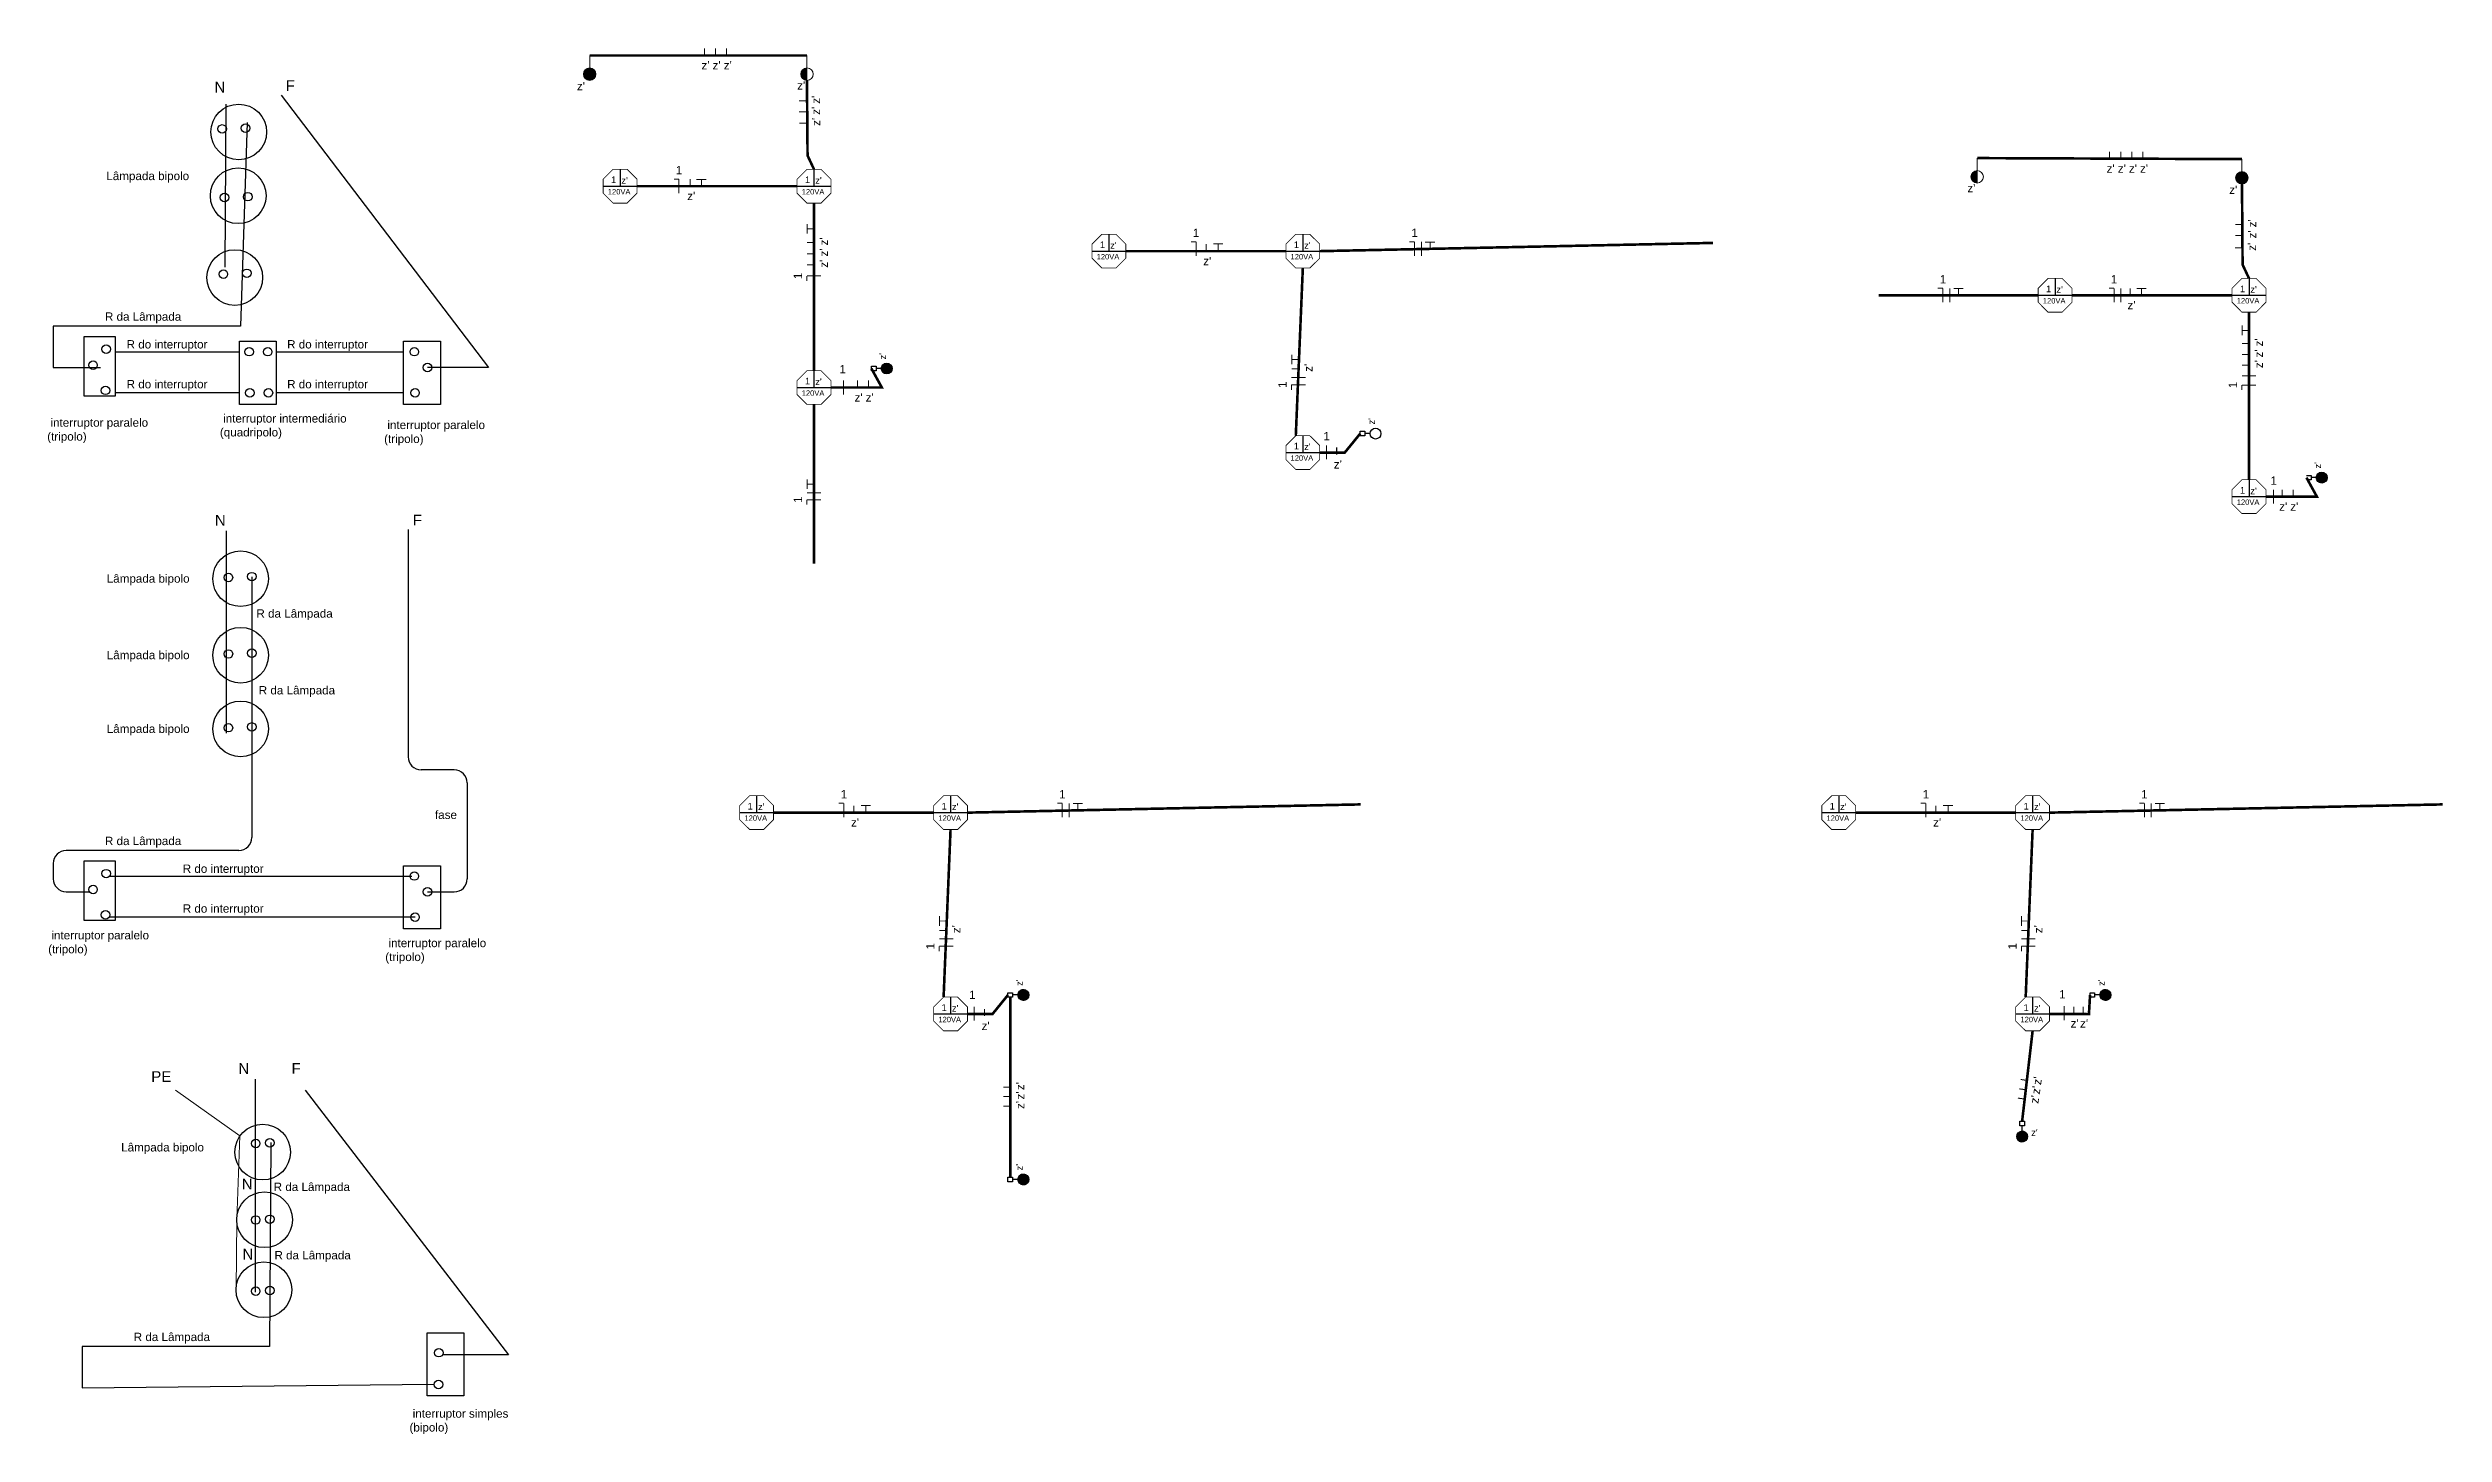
# Model space of a CAD drawing. Header units: millimetres. Extents: x 6597 to 20911, y -10306 to -132.
# Drawn here: x 16511 to 19273, y -6715 to -5117 of the extents above; entities that cross this region are included whole.
import ezdxf

# ---------------------------------------------------------------- set-up
doc = ezdxf.new("R2010")
doc.units = ezdxf.units.MM
doc.header["$LTSCALE"] = 25
doc.header["$MEASUREMENT"] = 0
doc.linetypes.add('CONTINU', pattern=[0])
doc.linetypes.add('DASHDOT2', pattern=[12.7, 6.35, -3.175, 0, -3.175])
for name, color, linetype in [('CIRCUITOS', 7, 'Continuous'), ('Eletrodutos', 5, 'Continuous'), ('Iluminação1', 1, 'Continuous')]:
    doc.layers.add(name, color=color, linetype=linetype)
for name, color, linetype, lineweight in [('EL-Condutos', 5, 'Continuous', 30), ('MAAI - ALVENARIA', 7, 'Continuous', 0), ('P-SIMBOL', 1, 'Continuous', 30), ('TEXTO', 7, 'Continuous', 30), ('TOMADAS', 1, 'Continuous', 20)]:
    doc.layers.add(name, color=color, linetype=linetype, lineweight=lineweight)
doc.styles.add('Arial', font='arial.ttf')
doc.styles.add('Cotas[cm]', font='')
doc.styles.get('Cotas[cm]').set_extended_font_data('Helvetica53-Extended')

msp = doc.modelspace()

# ---------------------------------------------------------------- texts
at = {"layer": 'CIRCUITOS', "linetype": 'DASHDOT2', "style": 'Arial'}
for s, height, p in [("z'", 9.6, (17264.1, -5141.9)), ("z'", 9.6, (17276.9, -5141.9)), ('N', 12.4, (16702.8, -5168.5)), ('F', 12.4, (16785, -5166.7)), ("z'", 9.6, (17120.6, -5165.9)), ("z'", 9.6, (17374.4, -5165.2)), ('1', 7.68, (17159.9, -5273)), ("z'", 7.68, (17171.8, -5273.7)), ('1', 9.6, (17234.5, -5262.8)), ('1', 7.68, (17383.4, -5273)), ("z'", 7.68, (17395.3, -5273.7)), ("z'", 9.6, (18723.1, -5283.5)), ('120VA', 6.22, (17156.2, -5286)), ('120VA', 6.22, (17379.7, -5286)), ("z'", 9.6, (19024.9, -5285.4)), ('1', 9.6, (17830.4, -5335.1)), ('1', 9.6, (18082.2, -5335.1)), ('120VA', 6.22, (17719.6, -5360.9)), ('1', 7.68, (17723.3, -5347.9)), ("z'", 7.68, (17735.2, -5348.6)), ('120VA', 6.22, (17943.1, -5360.9)), ('1', 7.68, (17946.8, -5347.9)), ("z'", 7.68, (17958.7, -5348.6)), ("z'", 9.6, (17842.4, -5367.6)), ('1', 9.6, (18691.3, -5388.6)), ('1', 9.6, (18888.4, -5388.6)), ('120VA', 6.22, (18810.1, -5411.7)), ('1', 7.68, (18813.8, -5398.7)), ("z'", 7.68, (18825.7, -5399.4)), ('120VA', 6.22, (19033.6, -5411.7)), ('1', 7.68, (19037.3, -5398.7)), ("z'", 7.68, (19049.2, -5399.4)), ('1', 9.6, (17423.1, -5492.3)), ('120VA', 6.22, (17379.7, -5518.1)), ('1', 7.68, (17383.4, -5505.1)), ("z'", 7.68, (17395.3, -5505.8)), ("z'", 9.6, (17440.6, -5524.8)), ("z'", 9.6, (17453.4, -5524.8)), ('1', 7.68, (17946.8, -5580)), ("z'", 7.68, (17958.7, -5580.7)), ('1', 9.6, (17980.8, -5569.5)), ('120VA', 6.22, (17943.1, -5593)), ("z'", 9.6, (17992.9, -5602)), ('1', 7.68, (19037.3, -5630.9)), ("z'", 7.68, (19049.2, -5631.6)), ('1', 9.6, (19072.4, -5620.7)), ('N', 12.4, (16703.3, -5667.8)), ('F', 12.4, (16931.4, -5667.6)), ('120VA', 6.22, (19033.6, -5643.9)), ('1', 7.68, (17317.3, -5995.1)), ("z'", 7.68, (17329.3, -5995.8)), ('1', 9.6, (17424.5, -5982.3)), ('1', 7.68, (17540.8, -5995.1)), ("z'", 7.68, (17552.8, -5995.8)), ('1', 9.6, (17676.3, -5982.3)), ('1', 7.68, (18564.4, -5995.1)), ("z'", 7.68, (18576.4, -5995.8)), ('1', 9.6, (18671.6, -5982.3)), ('1', 7.68, (18787.9, -5995.1)), ("z'", 7.68, (18799.9, -5995.8)), ('1', 9.6, (18923.4, -5982.3)), ('120VA', 6.22, (17313.7, -6008.1)), ('120VA', 6.22, (17537.2, -6008.1)), ('120VA', 6.22, (18560.8, -6008.1)), ('120VA', 6.22, (18784.3, -6008.1)), ('1', 9.6, (17572.6, -6213.5)), ('1', 9.6, (18828.9, -6212.9)), ('120VA', 6.22, (17537.2, -6240.3)), ('1', 7.68, (17540.8, -6227.3)), ("z'", 7.68, (17552.8, -6228)), ('120VA', 6.22, (18784.3, -6240.3)), ('1', 7.68, (18787.9, -6227.3)), ("z'", 7.68, (18799.9, -6228)), ('N', 12.4, (16730.4, -6299.9)), ('F', 12.4, (16791.7, -6299.8)), ('PE', 12.44, (16630, -6309.2)), ("z'", 7.68, (18796.7, -6371.4)), ('N', 12.4, (16734.3, -6433)), ('N', 12.4, (16735.1, -6513.9))]:
    msp.add_text(s, height=height, dxfattribs=at).set_placement(p)
at = {"layer": 'CIRCUITOS', "color": 32, "linetype": 'DASHDOT2', "true_color": 0xcd6928, "style": 'Arial'}
for p in [(17289.8, -5141.9), (17247.7, -5292.6), (18907.6, -5418.4)]:
    msp.add_text("z'", height=9.6, dxfattribs=at).set_placement(p)
at = {"layer": 'CIRCUITOS', "linetype": 'DASHDOT2', "style": 'Arial'}
for s, height, p in [("z'", 9.6, (17400.8, -5181.4)), ("z'", 9.6, (17400.8, -5194.2)), ("z'", 9.6, (17409.9, -5344.8)), ("z'", 9.6, (17409.9, -5357.6)), ('1', 9.6, (17380.1, -5383.6)), ("z'", 7.68, (17476.8, -5476.2)), ("z'", 9.6, (17968.4, -5490.5)), ('1', 9.6, (17938.6, -5509.1)), ('1', 9.6, (19034, -5509.4)), ("z'", 7.68, (18040.2, -5551.2)), ("z'", 7.68, (19130.7, -5602)), ('1', 9.6, (17380.1, -5641.6)), ('1', 9.6, (17532.7, -6156.4)), ('1', 9.6, (18779.8, -6156.4)), ("z'", 7.68, (17634.3, -6198.4)), ("z'", 7.68, (18881.4, -6198.4)), ("z'", 9.6, (17636.3, -6329.4)), ("z'", 9.6, (17636.3, -6340.3)), ("z'", 7.68, (17634.3, -6411.1))]:
    msp.add_text(s, height=height, rotation=90, dxfattribs=at).set_placement(p)
at = {"layer": 'CIRCUITOS', "color": 32, "linetype": 'DASHDOT2', "true_color": 0xcd6928, "style": 'Arial'}
for p in [(17401.1, -5207), (19055.8, -5350.9), (17409.9, -5370.5), (19063.8, -5486.3)]:
    msp.add_text("z'", height=9.6, rotation=90, dxfattribs=at).set_placement(p)
at = {"layer": 'CIRCUITOS', "color": 3, "linetype": 'DASHDOT2', "style": 'Arial'}
for p in [(18883.6, -5260.9), (18896.5, -5260.9)]:
    msp.add_text("z'", height=9.6, dxfattribs=at).set_placement(p)
at = {"layer": 'CIRCUITOS', "color": 6, "linetype": 'DASHDOT2', "style": 'Arial'}
for p in [(18909.3, -5260.9), (18922.1, -5260.9), (19082.5, -5650.6), (19095.3, -5650.6)]:
    msp.add_text("z'", height=9.6, dxfattribs=at).set_placement(p)
for p in [(19056.1, -5323.9), (19056.1, -5336.7), (19063.8, -5461.2), (19063.8, -5474)]:
    msp.add_text("z'", height=9.6, rotation=90, dxfattribs=at).set_placement(p)
at = {"layer": 'CIRCUITOS', "color": 2, "linetype": 'DASHDOT2', "true_color": 0xf1eb1f, "style": 'Arial'}
for p in [(17436.5, -6014.8), (18683.6, -6014.8), (17587, -6249.3)]:
    msp.add_text("z'", height=9.6, dxfattribs=at).set_placement(p)
for rotation, p in [(90, (17562.5, -6137.7)), (90, (18809.6, -6137.7)), (90, (17636.2, -6318.6)), (81.722, (18807.9, -6313.1))]:
    msp.add_text("z'", height=9.6, rotation=rotation, dxfattribs=at).set_placement(p)
at = {"layer": 'CIRCUITOS', "color": 3, "linetype": 'DASHDOT2', "style": 'Arial'}
for rotation, p in [(359.3512, (18842.1, -6246.4)), (359.3512, (18852.9, -6246.5)), (81.722, (18806.4, -6323.9)), (81.722, (18804.8, -6334.6))]:
    msp.add_text("z'", height=9.6, rotation=rotation, dxfattribs=at).set_placement(p)
at = {"layer": 'CIRCUITOS', "linetype": 'CONTINU', "char_height": 9.6, "attachment_point": 1, "style": 'Cotas[cm]'}
for s, width, heights, insert in [(' Lâmpada bipolo', 158.28, [14], (16574.5, -5259.9)), (' interruptor paralelo (tripolo)', 147.484, [0], (16510.1, -5544.2)), (' interruptor intermediário (quadripolo)', 147.484, [0], (16709.1, -5539.4)), (' interruptor paralelo (tripolo)', 147.484, [0], (16898.4, -5546.9)), (' Lâmpada bipolo', 158.28, [14], (16575, -5724)), (' Lâmpada bipolo', 158.28, [14], (16575, -5812.2)), (' Lâmpada bipolo', 158.28, [14], (16575, -5897.2)), ('fase', 158.28, [14], (16957, -5996.4)), (' interruptor paralelo (tripolo)', 147.484, [0], (16511.2, -6135.2)), (' interruptor paralelo (tripolo)', 147.484, [0], (16899.7, -6144.2)), (' Lâmpada bipolo', 158.28, [14], (16591.6, -6379.7)), (' interruptor simples (bipolo)', 147.484, [0], (16927.6, -6686.6))]:
    msp.add_mtext_dynamic_manual_height_columns(s, width=width, gutter_width=12.5, heights=heights, dxfattribs=dict(at, insert=insert))
at = {"layer": 'CIRCUITOS', "color": 40, "linetype": 'CONTINU', "true_color": 0xf8d731, "char_height": 9.6, "attachment_point": 1, "style": 'Cotas[cm]'}
for insert in [(16576.6, -5422), (16751.2, -5764.3), (16753.9, -5852.8), (16576.6, -6026.5)]:
    msp.add_mtext_dynamic_manual_height_columns('R da Lâmpada', width=119.897, gutter_width=12.5, heights=[0], dxfattribs=dict(at, insert=insert))
at = {"layer": 'CIRCUITOS', "color": 4, "linetype": 'CONTINU', "insert": (16601.6, -5454), "char_height": 9.6, "attachment_point": 1, "style": 'Cotas[cm]'}
msp.add_mtext_dynamic_manual_height_columns('R do interruptor', width=119.897, gutter_width=12.5, heights=[0], dxfattribs=at)
at = {"layer": 'CIRCUITOS', "color": 3, "linetype": 'CONTINU', "char_height": 9.6, "attachment_point": 1, "style": 'Cotas[cm]'}
for insert in [(16786.6, -5454), (16666.3, -6104.4)]:
    msp.add_mtext_dynamic_manual_height_columns('R do interruptor', width=119.897, gutter_width=12.5, heights=[0], dxfattribs=dict(at, insert=insert))
at = {"layer": 'CIRCUITOS', "color": 9, "linetype": 'CONTINU', "true_color": 0xafd9aa, "insert": (16601.6, -5499.9), "char_height": 9.6, "attachment_point": 1, "style": 'Cotas[cm]'}
msp.add_mtext_dynamic_manual_height_columns('R do interruptor', width=119.897, gutter_width=12.5, heights=[0], dxfattribs=at)
at = {"layer": 'CIRCUITOS', "color": 6, "linetype": 'CONTINU', "char_height": 9.6, "attachment_point": 1, "style": 'Cotas[cm]'}
for insert in [(16786.6, -5499.9), (16666.3, -6058.5)]:
    msp.add_mtext_dynamic_manual_height_columns('R do interruptor', width=119.897, gutter_width=12.5, heights=[0], dxfattribs=dict(at, insert=insert))
at = {"layer": 'CIRCUITOS', "color": 2, "linetype": 'CONTINU', "true_color": 0xf1eb1f, "char_height": 9.6, "attachment_point": 1, "style": 'Cotas[cm]'}
for insert in [(16771.1, -6425.3), (16772, -6504.1), (16609.8, -6598.3)]:
    msp.add_mtext_dynamic_manual_height_columns('R da Lâmpada', width=119.897, gutter_width=12.5, heights=[0], dxfattribs=dict(at, insert=insert))

# ---------------------------------------------------------------- blocks, each defined once
blk = doc.blocks.new('INT. INTERMEDIARIO')
h = blk.add_hatch(color=256)
h.dxf.hatch_style = 1
h.paths.add_polyline_path([(0, 5.5, 0.414214), (9, 14.5, 0.414214), (0, 23.5)])
for p, q in [((0, 5.5), (0, 23.5)), ((0, 0), (0, 5.5))]:
    blk.add_line(p, q)
blk.add_circle((0, 14.5), 9)

# ---------------------------------------------------------------- hatches: boundary and pattern name
at = {"layer": 'MAAI - ALVENARIA'}
h = msp.add_hatch(dxfattribs=at)
h.set_pattern_fill('ANSI31', color=1)
h.set_pattern_definition([(45, (-25780.60577, -15672.36108), (-0.08838834765, 0.08838834765), [])])
h.paths.add_polyline_path([(17628.8, -6208.9, 1), (17641.3, -6208.9, 1)])
h = msp.add_hatch(dxfattribs=at)
h.set_pattern_fill('ANSI31', color=1)
h.set_pattern_definition([(45, (-24533.51521, -15672.36108), (-0.08838834765, 0.08838834765), [])])
h.paths.add_polyline_path([(18875.9, -6208.9, 1), (18888.4, -6208.9, 1)])
h = msp.add_hatch(dxfattribs=at)
h.set_pattern_fill('ANSI31', color=1, angle=-90)
h.set_pattern_definition([(315, (9322.78649, 37043.5324), (0.08838834765, 0.08838834765), [])])
h.paths.add_polyline_path([(18786.2, -6365.9, 1), (18786.2, -6378.4, 1)])
h = msp.add_hatch(dxfattribs=at)
h.set_pattern_fill('ANSI31', color=1)
h.set_pattern_definition([(45, (-25780.60577, -15885.09435), (-0.08838834765, 0.08838834765), [])])
h.paths.add_polyline_path([(17628.8, -6421.6, 1), (17641.3, -6421.6, 1)])
at = {"layer": 'TOMADAS'}
h = msp.add_hatch(color=1, dxfattribs=at)
h.dxf.hatch_style = 1
h.paths.add_polyline_path([(17477.6, -5493, 1), (17477.6, -5480.5, 1)])
h = msp.add_hatch(color=1, dxfattribs=at)
h.dxf.hatch_style = 1
h.paths.add_polyline_path([(19131.5, -5618.8, 1), (19131.5, -5606.3, 1)])

# ---------------------------------------------------------------- linework, layer by layer
at = {"layer": 'CIRCUITOS'}
for points, const_width in [([(17267.5, -5117.7), (17267.5, -5125.8)], 1.16), ([(17280.3, -5117.7), (17280.3, -5125.8)], 1.16), ([(17376.6, -5178.1), (17384.7, -5178.1)], 1.16), ([(17376.6, -5190.9), (17384.7, -5190.9)], 1.16), ([(17232.3, -5268.4), (17238.2, -5268.4)], 1.16), ([(17238.2, -5268.4), (17238.2, -5284.6)], 1.16), ([(17258.3, -5268.7), (17269.6, -5268.7)], 1.11), ([(17264, -5268.7), (17264, -5276.5)], 1.11), ([(17385.9, -5331.3), (17385.9, -5320.1)], 1.11), ([(17385.9, -5325.7), (17393.8, -5325.7)], 1.11), ([(17385.6, -5341.5), (17393.8, -5341.5)], 1.16), ([(17385.6, -5354.3), (17393.8, -5354.3)], 1.16), ([(17828.2, -5340.6), (17834.1, -5340.6)], 1.16), ([(17834.1, -5340.6), (17834.1, -5356.9)], 1.16), ([(17845.7, -5343.3), (17845.7, -5351.4)], 1.16), ([(17853.9, -5343.1), (17865.2, -5343.1)], 1.11), ([(17859.6, -5343.1), (17859.6, -5350.9)], 1.11), ([(18080, -5340.6), (18085.9, -5340.6)], 1.16), ([(18085.9, -5340.6), (18085.9, -5356.9)], 1.16), ([(18093.8, -5340.6), (18093.8, -5356.9)], 1.16), ([(18098.2, -5340.9), (18109.4, -5340.9)], 1.11), ([(18103.8, -5340.9), (18103.8, -5348.8)], 1.11), ([(17385.6, -5379.9), (17401.9, -5379.9)], 1.16), ([(17385.6, -5385.8), (17385.6, -5379.9)], 1.16), ([(18689, -5394.1), (18694.9, -5394.1)], 1.16), ([(18694.9, -5394.1), (18694.9, -5410.4)], 1.16), ([(18702.8, -5394.1), (18702.8, -5410.4)], 1.16), ([(18707.2, -5394.4), (18718.5, -5394.4)], 1.11), ([(18712.9, -5394.4), (18712.9, -5402.3)], 1.11), ([(18886.2, -5394.1), (18892.1, -5394.1)], 1.16), ([(18892.1, -5394.1), (18892.1, -5410.4)], 1.16), ([(18899.9, -5394.1), (18899.9, -5410.4)], 1.16), ([(18918.3, -5394.4), (18929.5, -5394.4)], 1.11), ([(18923.9, -5394.4), (18923.9, -5402.3)], 1.11), ([(19039.8, -5448.3), (19039.8, -5437.1)], 1.11), ([(19039.8, -5442.7), (19047.7, -5442.7)], 1.11), ([(17944.2, -5487.1), (17952.3, -5487.1)], 1.16), ([(17944.4, -5481.9), (17944.4, -5470.7)], 1.11), ([(17944.4, -5476.3), (17952.3, -5476.3)], 1.11), ([(19039.6, -5495.2), (19055.8, -5495.2)], 1.16), ([(17427.7, -5500.5), (17427.7, -5516.8)], 1.16), ([(17443.9, -5500.5), (17443.9, -5508.6)], 1.16), ([(17456.8, -5500.5), (17456.8, -5508.6)], 1.16), ([(17944.1, -5496.9), (17960.4, -5496.9)], 1.16), ([(17944.1, -5505.4), (17960.4, -5505.4)], 1.16), ([(17944.1, -5511.4), (17944.1, -5505.4)], 1.16), ([(19039.6, -5505.7), (19055.8, -5505.7)], 1.16), ([(19039.6, -5511.6), (19039.6, -5505.7)], 1.16), ([(17984.5, -5575.1), (17984.5, -5591.3)], 1.16), ([(17996.2, -5577.7), (17996.2, -5585.9)], 1.16), ([(17385.6, -5630), (17401.9, -5630)], 1.16), ([(17385.9, -5625.6), (17385.9, -5614.3)], 1.11), ([(17385.9, -5620), (17393.8, -5620)], 1.11), ([(19076.1, -5626.3), (19076.1, -5642.6)], 1.16), ([(17385.6, -5637.9), (17401.9, -5637.9)], 1.16), ([(17385.6, -5643.8), (17385.6, -5637.9)], 1.16), ([(17422.2, -5987.9), (17428.2, -5987.9)], 1.16), ([(17428.2, -5987.9), (17428.2, -6004.1)], 1.16), ([(17448, -5990.4), (17459.3, -5990.4)], 1.11), ([(17453.7, -5990.4), (17453.7, -5998.2)], 1.11), ([(17674.1, -5987.9), (17680, -5987.9)], 1.16), ([(17680, -5987.9), (17680, -6004.1)], 1.16), ([(17687.9, -5987.9), (17687.9, -6004.1)], 1.16), ([(17692.3, -5988.2), (17703.5, -5988.2)], 1.11), ([(17697.9, -5988.2), (17697.9, -5996)], 1.11), ([(18669.3, -5987.9), (18675.2, -5987.9)], 1.16), ([(18675.2, -5987.9), (18675.2, -6004.1)], 1.16), ([(18695.1, -5990.4), (18706.4, -5990.4)], 1.11), ([(18700.8, -5990.4), (18700.8, -5998.2)], 1.11), ([(18921.2, -5987.9), (18927.1, -5987.9)], 1.16), ([(18927.1, -5987.9), (18927.1, -6004.1)], 1.16), ([(18934.9, -5987.9), (18934.9, -6004.1)], 1.16), ([(18939.4, -5988.2), (18950.6, -5988.2)], 1.11), ([(18945, -5988.2), (18945, -5996)], 1.11), ([(17538.5, -6129.2), (17538.5, -6118)], 1.11), ([(17538.5, -6123.6), (17546.4, -6123.6)], 1.11), ([(18785.6, -6129.2), (18785.6, -6118)], 1.11), ([(18785.6, -6123.6), (18793.5, -6123.6)], 1.11), ([(17538.2, -6144.2), (17554.5, -6144.2)], 1.16), ([(17538.2, -6152.7), (17554.5, -6152.7)], 1.16), ([(17538.2, -6158.6), (17538.2, -6152.7)], 1.16), ([(18785.3, -6144.2), (18801.6, -6144.2)], 1.16), ([(18785.3, -6152.7), (18801.6, -6152.7)], 1.16), ([(18785.3, -6158.6), (18785.3, -6152.7)], 1.16), ([(17578.6, -6222.3), (17578.6, -6238.6)], 1.16), ([(18834.8, -6221.7), (18834.8, -6238)], 1.16), ([(17612, -6326.1), (17620.1, -6326.1)], 1.16), ([(17612, -6336.9), (17620.1, -6336.9)], 1.16)]:
    msp.add_lwpolyline(points, dxfattribs=dict(at, const_width=const_width))
at = {"layer": 'CIRCUITOS', "color": 32, "true_color": 0xcd6928, "const_width": 1.16}
for points in [[(17293.1, -5117.7), (17293.1, -5125.8)], [(17376.8, -5203.7), (17385, -5203.7)], [(17251, -5268.4), (17251, -5276.5)], [(19031.5, -5347.6), (19039.6, -5347.6)], [(17385.6, -5367.1), (17393.8, -5367.1)], [(18910.9, -5394.1), (18910.9, -5402.3)], [(19039.6, -5483), (19047.7, -5483)]]:
    msp.add_lwpolyline(points, dxfattribs=at)
at = {"layer": 'CIRCUITOS', "color": 3, "const_width": 1.16}
for points in [[(18887, -5236.6), (18887, -5244.7)], [(18899.8, -5236.6), (18899.8, -5244.7)], [(18845.7, -6222.2), (18845.6, -6230.3)], [(18856.5, -6222.3), (18856.4, -6230.4)], [(18782.8, -6317.1), (18790.9, -6318.2)], [(18781.3, -6327.8), (18789.3, -6328.9)]]:
    msp.add_lwpolyline(points, dxfattribs=at)
at = {"layer": 'CIRCUITOS', "color": 6, "const_width": 1.16}
for points in [[(18912.6, -5236.6), (18912.6, -5244.7)], [(18925.4, -5236.6), (18925.4, -5244.7)], [(19031.8, -5320.6), (19039.9, -5320.6)], [(19031.8, -5333.4), (19039.9, -5333.4)], [(19039.6, -5457.9), (19047.7, -5457.9)], [(19039.6, -5470.7), (19047.7, -5470.7)], [(19085.9, -5626.3), (19085.9, -5634.4)], [(19098.7, -5626.3), (19098.7, -5634.4)]]:
    msp.add_lwpolyline(points, dxfattribs=at)
at = {"layer": 'CIRCUITOS', "color": 2, "true_color": 0xf1eb1f, "const_width": 1.16}
for points in [[(17439.8, -5990.5), (17439.8, -5998.7)], [(18686.9, -5990.5), (18686.9, -5998.7)], [(17538.3, -6134.4), (17546.4, -6134.4)], [(18785.3, -6134.4), (18793.5, -6134.4)], [(17590.3, -6225), (17590.3, -6233.1)], [(17612, -6315.3), (17620.1, -6315.3)], [(18784.4, -6306.3), (18792.4, -6307.5)]]:
    msp.add_lwpolyline(points, dxfattribs=at)
at = {"layer": 'EL-Condutos', "const_width": 3}
for points in [[(17135.3, -5125.8), (17385.7, -5125.8)], [(17385.7, -5154.6), (17386.4, -5241.2), (17393.8, -5257)], [(18734.4, -5244.1), (19039.5, -5245.3)], [(19039.6, -5274.1), (19040.3, -5367), (19047.7, -5382.8)], [(17189.8, -5276.5), (17374.3, -5276.5)], [(17393.8, -5296), (17393.8, -5489.1)], [(17753.2, -5351.4), (17937.7, -5351.4)], [(17976.7, -5351.4), (18429.8, -5341.9)], [(17957.2, -5370.9), (17949.1, -5564.1)], [(18804.7, -5402.3), (18621, -5402.3)], [(18843.7, -5402.3), (19028.2, -5402.3)], [(19047.7, -5421.8), (19047.7, -5614.9)], [(17413.3, -5508.6), (17472, -5508.6), (17460, -5486.7)], [(17393.8, -5528.1), (17393.8, -5711.8)], [(17976.7, -5583.6), (18005.5, -5583.6), (18023.4, -5561.7)], [(19067.2, -5634.4), (19125.9, -5634.4), (19113.9, -5612.5)], [(17570.7, -5998.7), (18023.9, -5989.2)], [(18817.8, -5998.7), (19271, -5989.2)], [(17347.2, -5998.7), (17531.7, -5998.7)], [(17551.2, -6018.2), (17543.2, -6211.3)], [(18594.3, -5998.7), (18778.8, -5998.7)], [(18798.3, -6018.2), (18790.3, -6211.3)], [(17570.7, -6230.8), (17599.6, -6230.8), (17617.4, -6208.9)], [(17620.1, -6211.6), (17620.1, -6419)], [(18817.8, -6230.8), (18863.2, -6231), (18864.5, -6208.9)], [(18798.3, -6250.3), (18786.2, -6354.5)]]:
    msp.add_lwpolyline(points, dxfattribs=at)
at = {"layer": 'Eletrodutos', "color": 1, "linetype": 'CONTINU'}
for p, q in [((16715, -5370), (16716.4, -5181.9)), ((16716.9, -5907), (16716.9, -5673.8)), ((16750.1, -6551.5), (16750.1, -6305.9))]:
    msp.add_line(p, q, dxfattribs=at)
at = {"layer": 'Eletrodutos', "linetype": 'CONTINU'}
for p, q in [((16779.7, -5171.5), (17018.8, -5485.5)), ((16552.6, -5467.3), (16552.6, -5467.3)), ((17018.8, -5485.5), (16948.3, -5485.5)), ((16926.1, -5672.4), (16926.1, -5934.4)), ((16708.6, -5712.1), (16708.6, -5712.1)), ((16708.6, -5800.3), (16708.6, -5800.3)), ((16708.6, -5885.4), (16708.6, -5885.4)), ((16979.1, -5949.4), (16941.1, -5949.4)), ((16994.1, -5964.4), (16994.1, -6075.1)), ((16552.6, -6071.8), (16552.6, -6071.8)), ((16948.3, -6090.1), (16979.1, -6090.1)), ((16807.2, -6318.5), (17041.9, -6623.6)), ((17041.9, -6623.6), (16965.8, -6623.6))]:
    msp.add_line(p, q, dxfattribs=at)
at = {"layer": 'Eletrodutos', "color": 40, "linetype": 'CONTINU', "true_color": 0xf8d731}
for p, q in [((16740.5, -5203), (16733, -5437.8)), ((16733, -5437.8), (16517, -5437.8)), ((16517, -5437.8), (16517, -5485.4)), ((16517, -5485.4), (16571.4, -5485.4)), ((16745.9, -5726.8), (16745.9, -6027.3)), ((16730.9, -6042.3), (16532, -6042.3)), ((16517, -6057.3), (16517, -6074.9)), ((16532, -6089.9), (16558.8, -6089.9))]:
    msp.add_line(p, q, dxfattribs=at)
at = {"layer": 'Eletrodutos', "color": 4, "linetype": 'CONTINU'}
msp.add_line((16588.5, -5467.3), (16731.6, -5467.3), dxfattribs=at)
at = {"layer": 'Eletrodutos', "color": 3, "linetype": 'CONTINU'}
for p, q in [((16774.1, -5467.3), (16920.9, -5467.3)), ((16934, -6119.2), (16581.3, -6119.2))]:
    msp.add_line(p, q, dxfattribs=at)
at = {"layer": 'Eletrodutos', "color": 9, "linetype": 'CONTINU', "true_color": 0xafd9aa}
msp.add_line((16731.6, -5514.7), (16588.5, -5514.7), dxfattribs=at)
at = {"layer": 'Eletrodutos', "color": 6, "linetype": 'CONTINU'}
for p, q in [((16920.9, -5514.7), (16774.1, -5514.7)), ((16582.1, -6071.8), (16930.3, -6071.8))]:
    msp.add_line(p, q, dxfattribs=at)
at = {"layer": 'Eletrodutos', "color": 2, "linetype": 'CONTINU', "true_color": 0xf1eb1f}
for p, q in [((16768, -6379), (16766.1, -6614.2)), ((16766.1, -6614.2), (16550.2, -6614.2)), ((16550.2, -6614.2), (16550.2, -6661.8)), ((16550.2, -6661.8), (16956.1, -6657.5))]:
    msp.add_line(p, q, dxfattribs=at)
at = {"layer": 'Eletrodutos', "linetype": 'CONTINU'}
for points in [[(16552.6, -5449.7), (16588.5, -5449.7), (16588.5, -5518.6), (16552.6, -5518.6)], [(16731.6, -5455.3), (16774.1, -5455.3), (16774.1, -5528), (16731.6, -5528)], [(16920.9, -5455.3), (16963.4, -5455.3), (16963.4, -5528), (16920.9, -5528)], [(16552.6, -6054.2), (16588.5, -6054.2), (16588.5, -6123.1), (16552.6, -6123.1)], [(16920.9, -6059.9), (16963.4, -6059.9), (16963.4, -6132.5), (16920.9, -6132.5)], [(16947.9, -6598.5), (16990.4, -6598.5), (16990.4, -6671.2), (16947.9, -6671.2)]]:
    msp.add_lwpolyline(points, close=True, dxfattribs=at)
for centre in [(16730.8, -5214), (16730.2, -5287.5), (16726.3, -5381.8), (16733, -5729), (16733, -5817.2), (16733, -5902.2), (16758.4, -6390), (16760.6, -6468), (16759.8, -6548.8)]:
    msp.add_circle(centre, 32.1, dxfattribs=at)
for centre, start, end in [((16941.1, -5934.4), 180, 270), ((16979.1, -5964.4), 0, 90), ((16979.1, -6075.1), 270, 0)]:
    msp.add_arc(centre, 15, start, end, dxfattribs=at)
at = {"layer": 'Eletrodutos', "color": 40, "linetype": 'CONTINU', "true_color": 0xf8d731}
for centre, start, end in [((16532, -6057.3), 90, 180), ((16730.9, -6027.3), 270, 0), ((16532, -6074.9), 180, 270)]:
    msp.add_arc(centre, 15, start, end, dxfattribs=at)
at = {"layer": 'Iluminação1'}
for p, q in [((17170.3, -5257), (17170.3, -5276.5)), ((17393.8, -5257), (17393.8, -5276.5)), ((17150.8, -5276.5), (17189.8, -5276.5)), ((17374.3, -5276.5), (17413.3, -5276.5)), ((17714.2, -5351.4), (17753.2, -5351.4)), ((17733.7, -5331.9), (17733.7, -5351.4)), ((17937.7, -5351.4), (17976.7, -5351.4)), ((17957.2, -5331.9), (17957.2, -5351.4)), ((18824.2, -5382.8), (18824.2, -5402.3)), ((19047.7, -5382.8), (19047.7, -5402.3)), ((18804.7, -5402.3), (18843.7, -5402.3)), ((19028.2, -5402.3), (19067.2, -5402.3)), ((17393.8, -5489.1), (17393.8, -5508.6)), ((17374.3, -5508.6), (17413.3, -5508.6)), ((17957.2, -5564.1), (17957.2, -5583.6)), ((17937.7, -5583.6), (17976.7, -5583.6)), ((19047.7, -5614.9), (19047.7, -5634.4)), ((19028.2, -5634.4), (19067.2, -5634.4)), ((17327.7, -5979.2), (17327.7, -5998.7)), ((17551.2, -5979.2), (17551.2, -5998.7)), ((18574.8, -5979.2), (18574.8, -5998.7)), ((18798.3, -5979.2), (18798.3, -5998.7)), ((17308.2, -5998.7), (17347.2, -5998.7)), ((17531.7, -5998.7), (17570.7, -5998.7)), ((18555.3, -5998.7), (18594.3, -5998.7)), ((18778.8, -5998.7), (18817.8, -5998.7)), ((17551.2, -6211.3), (17551.2, -6230.8)), ((18798.3, -6211.3), (18798.3, -6230.8)), ((17531.7, -6230.8), (17570.7, -6230.8)), ((18778.8, -6230.8), (18817.8, -6230.8))]:
    msp.add_line(p, q, dxfattribs=at)
at = {"layer": 'Iluminação1', "const_width": 0.91}
for points in [[(17162.2, -5257), (17150.8, -5268.4), (17150.8, -5284.6), (17162.2, -5296), (17178.4, -5296), (17189.8, -5284.6), (17189.8, -5268.4), (17178.4, -5257)], [(17385.7, -5257), (17374.3, -5268.4), (17374.3, -5284.6), (17385.7, -5296), (17401.9, -5296), (17413.3, -5284.6), (17413.3, -5268.4), (17401.9, -5257)], [(17725.6, -5331.9), (17714.2, -5343.3), (17714.2, -5359.5), (17725.6, -5370.9), (17741.7, -5370.9), (17753.2, -5359.5), (17753.2, -5343.3), (17741.7, -5331.9)], [(17949.1, -5331.9), (17937.7, -5343.3), (17937.7, -5359.5), (17949.1, -5370.9), (17965.2, -5370.9), (17976.7, -5359.5), (17976.7, -5343.3), (17965.2, -5331.9)], [(18816.1, -5382.8), (18804.7, -5394.2), (18804.7, -5410.3), (18816.1, -5421.8), (18832.3, -5421.8), (18843.7, -5410.3), (18843.7, -5394.2), (18832.3, -5382.8)], [(19039.6, -5382.8), (19028.2, -5394.2), (19028.2, -5410.3), (19039.6, -5421.8), (19055.8, -5421.8), (19067.2, -5410.3), (19067.2, -5394.2), (19055.8, -5382.8)], [(17385.7, -5489.1), (17374.3, -5500.6), (17374.3, -5516.7), (17385.7, -5528.1), (17401.9, -5528.1), (17413.3, -5516.7), (17413.3, -5500.6), (17401.9, -5489.1)], [(17949.1, -5564.1), (17937.7, -5575.5), (17937.7, -5591.7), (17949.1, -5603.1), (17965.2, -5603.1), (17976.7, -5591.7), (17976.7, -5575.5), (17965.2, -5564.1)], [(19039.6, -5614.9), (19028.2, -5626.3), (19028.2, -5642.5), (19039.6, -5653.9), (19055.8, -5653.9), (19067.2, -5642.5), (19067.2, -5626.3), (19055.8, -5614.9)], [(17319.7, -5979.2), (17308.2, -5990.6), (17308.2, -6006.8), (17319.7, -6018.2), (17335.8, -6018.2), (17347.2, -6006.8), (17347.2, -5990.6), (17335.8, -5979.2)], [(17543.2, -5979.2), (17531.7, -5990.6), (17531.7, -6006.8), (17543.2, -6018.2), (17559.3, -6018.2), (17570.7, -6006.8), (17570.7, -5990.6), (17559.3, -5979.2)], [(18566.8, -5979.2), (18555.3, -5990.6), (18555.3, -6006.8), (18566.8, -6018.2), (18582.9, -6018.2), (18594.3, -6006.8), (18594.3, -5990.6), (18582.9, -5979.2)], [(18790.3, -5979.2), (18778.8, -5990.6), (18778.8, -6006.8), (18790.3, -6018.2), (18806.4, -6018.2), (18817.8, -6006.8), (18817.8, -5990.6), (18806.4, -5979.2)], [(17543.2, -6211.3), (17531.7, -6222.7), (17531.7, -6238.9), (17543.2, -6250.3), (17559.3, -6250.3), (17570.7, -6238.9), (17570.7, -6222.7), (17559.3, -6211.3)], [(18790.3, -6211.3), (18778.8, -6222.7), (18778.8, -6238.9), (18790.3, -6250.3), (18806.4, -6250.3), (18817.8, -6238.9), (18817.8, -6222.7), (18806.4, -6211.3)]]:
    msp.add_lwpolyline(points, close=True, dxfattribs=at)
at = {"layer": 'MAAI - ALVENARIA', "color": 3}
for p, q in [((16732.2, -6371.4), (16658, -6318.6)), ((16732.2, -6371.4), (16728.5, -6468)), ((16728.5, -6468), (16727.8, -6548.8))]:
    msp.add_line(p, q, dxfattribs=at)
at = {"layer": 'P-SIMBOL'}
for p, q in [((17460, -5489.4), (17460, -5484.1)), ((17460, -5484.1), (17465.3, -5484.1)), ((17465.3, -5489.4), (17460, -5489.4)), ((17465.3, -5484.1), (17465.3, -5489.4)), ((17471.7, -5486.7), (17465.3, -5486.7)), ((18023.4, -5564.3), (18023.4, -5559)), ((18023.4, -5559), (18028.7, -5559)), ((18028.7, -5564.3), (18023.4, -5564.3)), ((18028.7, -5559), (18028.7, -5564.3)), ((18035.1, -5561.7), (18028.7, -5561.7)), ((19113.9, -5609.9), (19119.2, -5609.9)), ((19119.2, -5615.2), (19113.9, -5615.2)), ((19119.2, -5609.9), (19119.2, -5615.2)), ((19125.6, -5612.5), (19119.2, -5612.5)), ((17617.4, -6211.6), (17617.4, -6206.3)), ((17617.4, -6206.3), (17622.7, -6206.3)), ((17622.7, -6211.6), (17617.4, -6211.6)), ((17622.7, -6206.3), (17622.7, -6211.6)), ((17629.2, -6208.9), (17622.7, -6208.9)), ((18864.5, -6211.6), (18864.5, -6206.3)), ((18864.5, -6206.3), (18869.8, -6206.3)), ((18869.8, -6211.6), (18864.5, -6211.6)), ((18869.8, -6206.3), (18869.8, -6211.6)), ((18876.2, -6208.9), (18869.8, -6208.9)), ((18783.6, -6354.5), (18788.9, -6354.5)), ((18783.6, -6359.8), (18783.6, -6354.5)), ((18788.9, -6359.8), (18783.6, -6359.8)), ((18786.2, -6366.2), (18786.2, -6359.8)), ((18788.9, -6354.5), (18788.9, -6359.8)), ((17617.4, -6424.3), (17617.4, -6419)), ((17617.4, -6419), (17622.7, -6419)), ((17622.7, -6424.3), (17617.4, -6424.3)), ((17622.7, -6419), (17622.7, -6424.3)), ((17629.2, -6421.6), (17622.7, -6421.6))]:
    msp.add_line(p, q, dxfattribs=at)
for centre in [(17477.6, -5486.7), (18041, -5561.7), (19131.5, -5612.5), (17635.1, -6208.9), (18882.2, -6208.9), (18786.2, -6372.1), (17635.1, -6421.6)]:
    msp.add_circle(centre, 6.25, dxfattribs=at)
at = {"layer": 'TEXTO', "linetype": 'CONTINU', "ltscale": 0.1}
for centre in [(16711.8, -5210.5), (16738.7, -5209.6), (16714.4, -5289.5), (16741.4, -5288.6), (16713.1, -5377.8), (16740.1, -5376.9), (16578, -5464.5), (16742.9, -5467.3), (16764.2, -5467.3), (16933.2, -5467.3), (16562.9, -5482.8), (16948.3, -5485.5), (16577.2, -5511.9), (16743.6, -5514.7), (16765, -5514.7), (16934, -5514.7), (16718.9, -5727.5), (16745.9, -5726.6), (16718.9, -5815.8), (16745.9, -5814.9), (16718.9, -5900.8), (16745.9, -5899.9), (16578, -6069), (16933.2, -6071.8), (16562.9, -6087.3), (16948.3, -6090.1), (16577.2, -6116.4), (16934, -6119.2), (16750.4, -6380.2), (16766.7, -6379.4), (16750.4, -6468.3), (16766.7, -6467.5), (16766.7, -6549.5), (16750.4, -6550.3), (16961.4, -6621.3), (16961, -6657.9)]:
    msp.add_circle(centre, 4.93, dxfattribs=at)
at = {"layer": 'TOMADAS'}
for p, q in [((17135.3, -5125.8), (17135.3, -5135.8)), ((17385.7, -5125.8), (17385.7, -5135.8)), ((18734.4, -5244.1), (18734.4, -5254.1)), ((19039.5, -5245.3), (19039.5, -5255.3))]:
    msp.add_line(p, q, dxfattribs=at)

# ---------------------------------------------------------------- block references
at = {"layer": 'TOMADAS', "yscale": 0.8, "zscale": 0.8, "rotation": 180}
for p, xscale in [((17135.3, -5135.8), 0.8), ((17135.3, -5135.8), -0.8), ((17385.7, -5135.8), 0.8), ((18734.4, -5254.1), 0.8), ((19039.5, -5255.3), 0.8), ((19039.5, -5255.3), -0.8)]:
    msp.add_blockref('INT. INTERMEDIARIO', p, dxfattribs=dict(at, xscale=xscale))

msp.set_redraw_order([(e.dxf.handle, doc.entitydb.next_handle()) for e in msp.query("TEXT MTEXT ATTDEF DIMENSION ARC_DIMENSION")])  # texts and dimensions are drawn at this point

doc.saveas('drawing.dxf')
